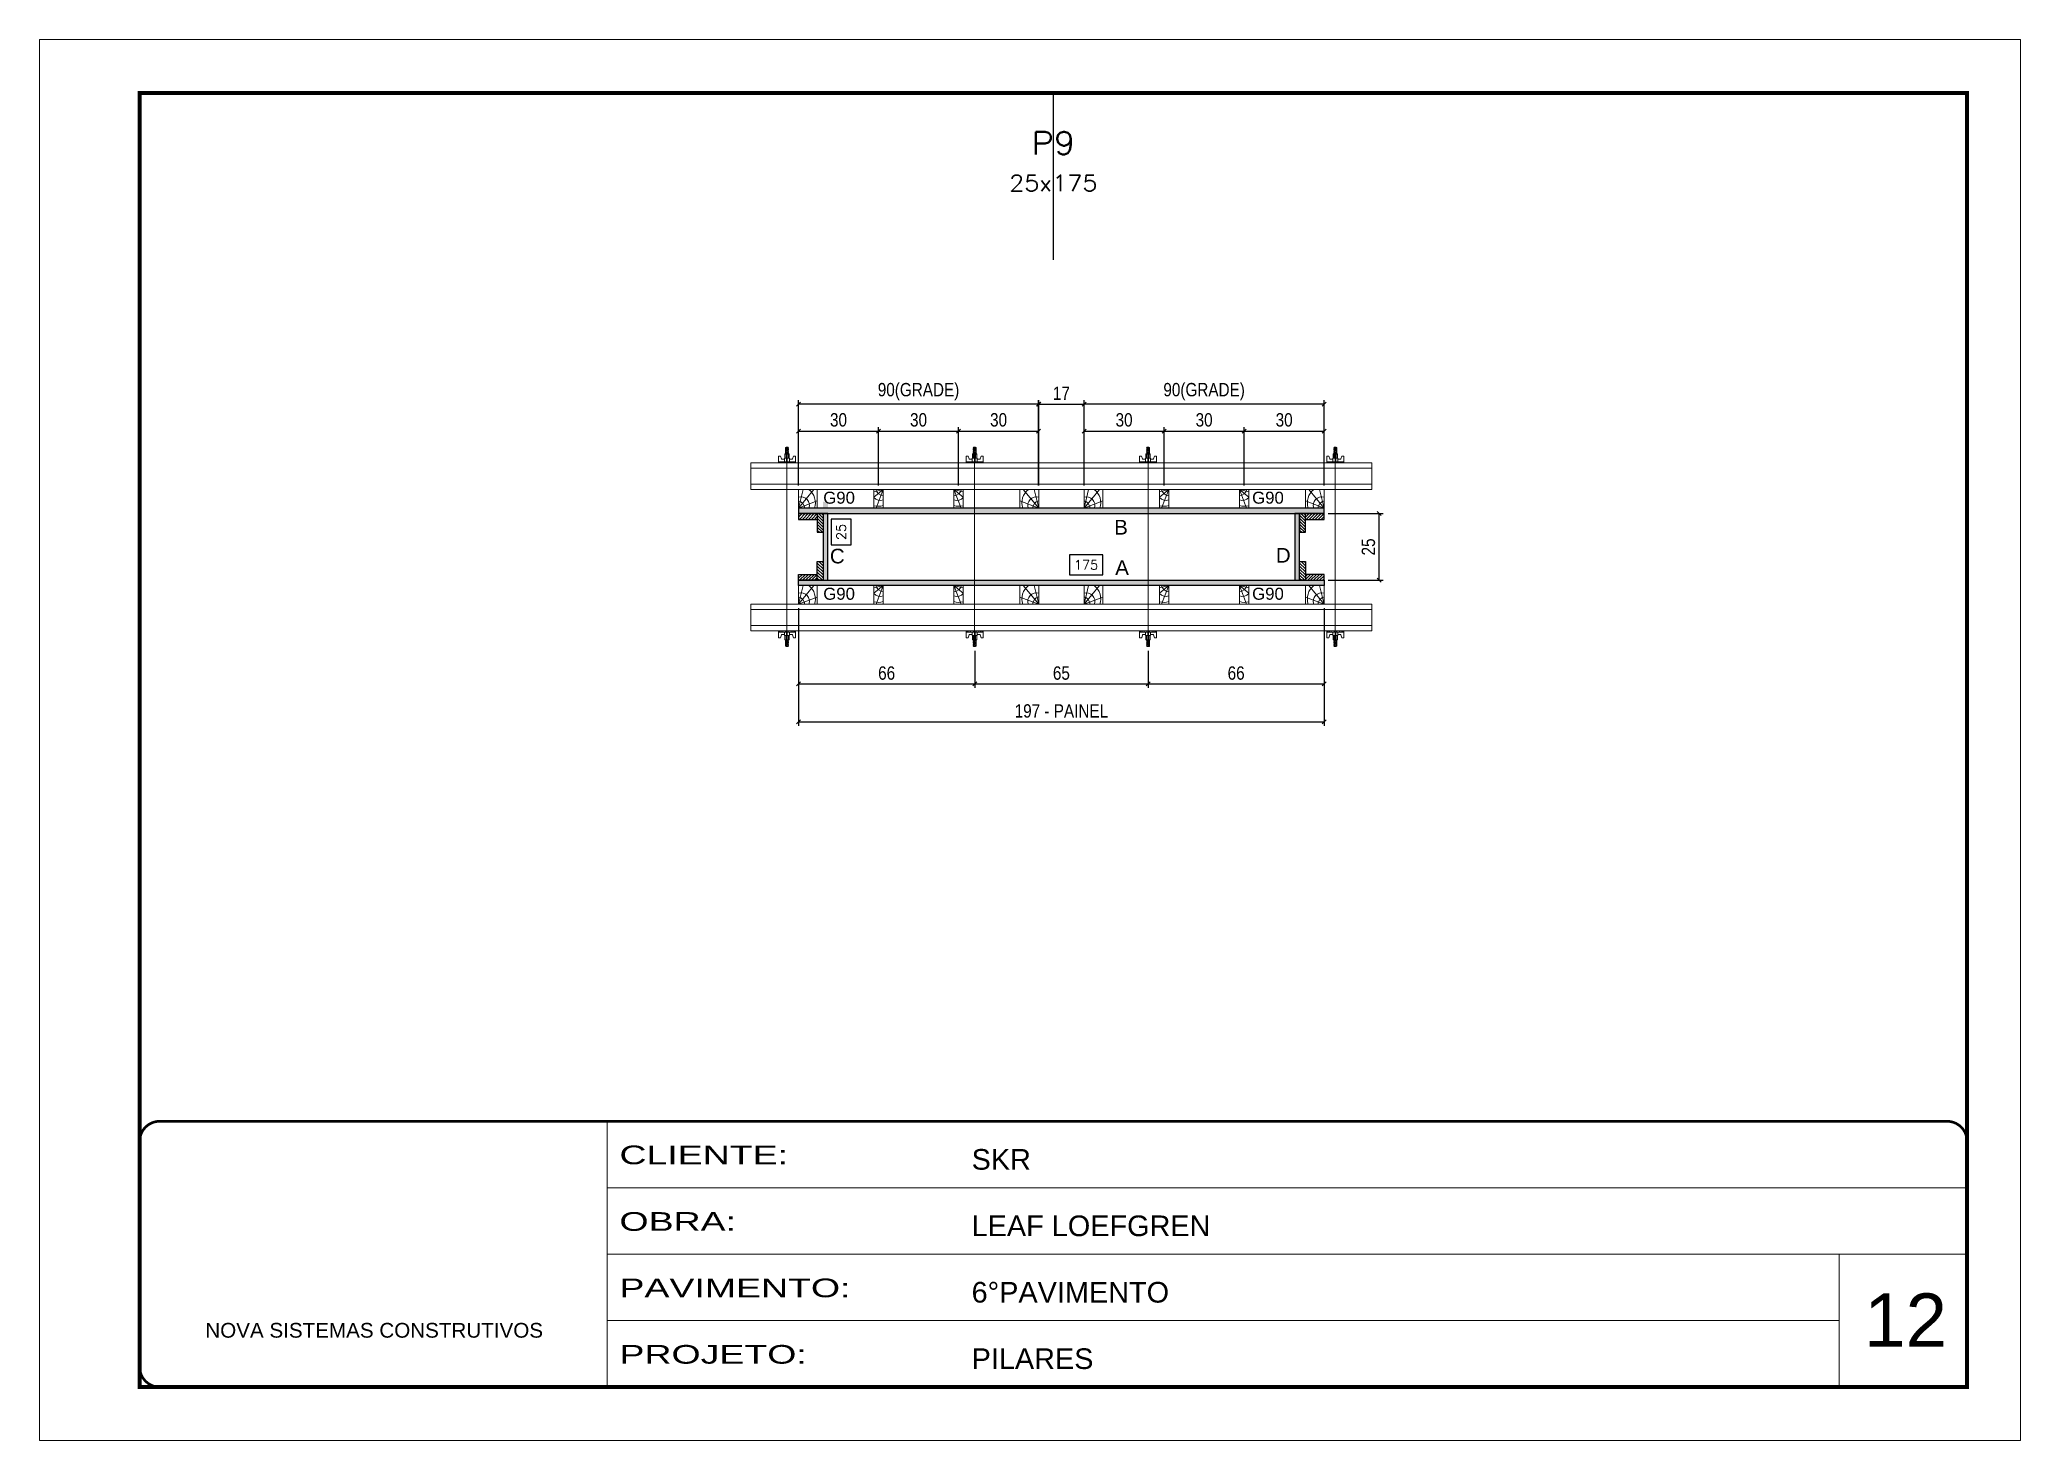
# Model space of a CAD drawing. Extents: x 14400 to 27878, y -21631 to 6985.
# Drawn here: x 19182 to 20667, y 3638 to 4688 of the extents above; entities that cross this region are included whole.
import ezdxf
from ezdxf.enums import TextEntityAlignment as Align

# ---------------------------------------------------------------- set-up
doc = ezdxf.new("R2010")
doc.units = 0
for name, pattern in [('CONTINUO', [0]), ('DASHED', [0.75, 0.5, -0.25]), ('HIDDEN', [0.375, 0.25, -0.125])]:
    doc.linetypes.add(name, pattern=pattern)
for name, color, linetype, lineweight in [('CARIMBO', 255, 'Continuous', 9), ('Folhas', 255, 'Continuous', 9), ('Hachura', 251, 'Continuous', 9), ('Madeira', 126, 'Continuous', 18), ('Perfil Metálico', 224, 'Continuous', 18), ('SARRAFO DE PRESSAO', 251, 'DASHED', 9), ('Texto Seção', 7, 'Continuous', 15)]:
    doc.layers.add(name, color=color, linetype=linetype, lineweight=lineweight)
for name, color, linetype in [('CHAPA', 1, 'Continuous'), ('COTA', 241, 'Continuous'), ('MEIO_PONT', 93, 'Continuous'), ('SARRAFO', 251, 'Continuous'), ('Texto de Titulo', 7, 'Continuous'), ('Texto Qtd Sarr', 242, 'Continuous'), ('TEXTO_GERAL', 7, 'Continuous')]:
    doc.layers.add(name, color=color, linetype=linetype)
doc.styles.add('ARIAL', font='arial.ttf')
doc.styles.add('COTA TECNICA 2X', font='techl___.ttf', dxfattribs={"height": 10})
doc.styles.add('ROMANS', font='romans.shx')
doc.styles.add('SANSSERIF', font='sas_____.pfb')
doc.styles.add('Tecnologia', font='')
doc.styles.get('Tecnologia').set_extended_font_data('Forgotten Futurist')
doc.dimstyles.new('SECAO PILAR', dxfattribs={"dimtxt": 10, "dimasz": 3, "dimexe": 3, "dimexo": 3, "dimgap": 3, "dimtad": 1, "dimdec": 1, "dimlfac": 0.5, "dimzin": 12, "dimdsep": 46, "dimtxsty": 'COTA TECNICA 2X', "dimblk1": 'OBLIQUE', "dimblk2": 'OBLIQUE', "dimsah": 1, "dimcen": 0.9, "dimclrd": 256, "dimclre": 256, "dimclrt": 256, "dimadec": 1, "dimazin": 3, "dimtfac": 1, "dimtdec": 1, "dimtmove": 0, "dimatfit": 3, "dimfxl": 1, "dimtolj": 1, "dimtzin": 12, "dimarcsym": 0})
doc.dimstyles.new('SECÇÃO 2', dxfattribs={"dimtxt": 7, "dimasz": 6, "dimexe": 0.18, "dimexo": 2, "dimgap": -4, "dimtad": 3, "dimdec": 1, "dimlfac": 0.5, "dimzin": 12, "dimdsep": 46, "dimtxsty": 'ROMANS', "dimblk": 'ARCHTICK', "dimcen": 0.09, "dimse1": 1, "dimse2": 1, "dimsd1": 1, "dimsd2": 1, "dimclrd": 180, "dimclre": 5, "dimclrt": 1, "dimadec": 0, "dimazin": 3, "dimtfac": 1, "dimtdec": 1, "dimtofl": 0, "dimtmove": 0, "dimatfit": 3, "dimldrblk": 'ARCHTICK', "dimfxl": 1, "dimtolj": 1, "dimtzin": 0, "dimarcsym": 0})
pattern_1 = [(315, (42660.7754, -5170.635), (1.12253202, 1.12253202), [])]
pattern_2 = [(315, (43022.3754, -5170.635), (1.12253202, 1.12253202), [])]

msp = doc.modelspace()

# ---------------------------------------------------------------- texts
at = {"layer": 'CARIMBO', "style": 'ARIAL'}
msp.add_text('12', height=40, dxfattribs=at).set_placement((20549.83, 3707.72))
at = {"layer": 'TEXTO_GERAL', "color": 0, "linetype": 'Continuous', "style": 'SANSSERIF'}
for p in [(19769.47, 4344.21), (20091, 4344.21), (19769.47, 4272.21), (20091, 4272.21)]:
    msp.add_text('G90', height=9, dxfattribs=at).set_placement(p, align=Align.MIDDLE_LEFT)
at = {"layer": 'TEXTO_GERAL', "style": 'ARIAL'}
for s, p in [('B', (19992.73, 4322.07)), ('D', (20114.33, 4301.04)), ('C', (19779.98, 4300.46)), ('A', (19993.48, 4291.84))]:
    msp.add_text(s, height=11, dxfattribs=at).set_placement(p, align=Align.MIDDLE_CENTER)

# ---------------------------------------------------------------- blocks, each defined once
blk = doc.blocks.new('9999999999')
at = {"color": 30, "linetype": 'CONTINUO'}
for p, q in [((98564.6, 34230.2), (98564.6, 34429.4)), ((98564.6, 34379.6), (99584, 34379.6)), ((98564.6, 34329.8), (99488, 34329.8)), ((99584, 34329.8), (99488, 34329.8)), ((99488, 34329.8), (99488, 34230.2)), ((98564.6, 34280), (99488, 34280))]:
    blk.add_line(p, q, dxfattribs=at)
at = {"color": 30, "linetype": 'CONTINUO', "const_width": 2}
blk.add_lwpolyline([(99584, 34230.2), (99584, 34414.4, 0.414214), (99569, 34429.4), (98229, 34429.4, 0.414214), (98214, 34414.4), (98214, 34245.2, 0.414214), (98229, 34230.2), (99584, 34230.2)], format="xyb", dxfattribs=at)
at = {"layer": 'Folhas'}
blk.add_lwpolyline([(98139, 34190.2), (99624, 34190.2), (99624, 35240.2), (98139, 35240.2)], close=True, dxfattribs=at)
at = {"layer": 'Folhas', "color": 30, "const_width": 3}
blk.add_lwpolyline([(98214, 34230.2), (99584, 34230.2), (99584, 35200.2), (98214, 35200.2)], close=True, dxfattribs=at)
at = {"color": 7, "linetype": 'Continuous', "ltscale": 5, "style": 'ARIAL'}
for s, height, p in [('SKR', 15.48, (98837.7, 34393.1)), ('LEAF LOEFGREN', 15.483, (98837.7, 34343.3)), ('6°PAVIMENTO', 15.483, (98837.7, 34293.5)), ('NOVA SISTEMAS CONSTRUTIVOS', 11.059, (98263.2, 34267.2)), ('PILARES', 15.48, (98837.7, 34243.7))]:
    blk.add_text(s, height=height, dxfattribs=at).set_placement(p)
at = {"layer": 'Folhas', "color": 7, "style": 'Tecnologia', "width": 1.5}
for s, p in [('CLIENTE:', (98573.7, 34397.2)), ('OBRA:', (98573.7, 34347.3)), ('PAVIMENTO:', (98573.7, 34297.5)), ('PROJETO:', (98573.7, 34247.7))]:
    blk.add_text(s, height=14, dxfattribs=at).set_placement(p)
blk = doc.blocks.new('*D2703')
at = {"layer": 'COTA', "color": 180, "lineweight": -2, "transparency": 16777216}
for p, q in [((19790.4, 4328.2), (19775.4, 4328.2)), ((19775.4, 4328.2), (19775.4, 4308.9)), ((19790.4, 4308.9), (19790.4, 4328.2)), ((19775.4, 4308.9), (19790.4, 4308.9))]:
    blk.add_line(p, q, dxfattribs=at)
at = {"layer": 'Defpoints', "color": 0, "transparency": 16777216}
for p in [(19790.3, 4332.3), (19790.3, 4282.3), (19794.4, 4282.3)]:
    blk.add_point(p, dxfattribs=at)
at = {"layer": 'COTA', "color": 1, "transparency": 16777216, "insert": (19782.9, 4318.5), "char_height": 7, "attachment_point": 5, "rotation": 90, "style": 'ROMANS'}
blk.add_mtext('\\A1;25', dxfattribs=at)
blk = doc.blocks.new('_ArchTick')
at = {"color": 0, "linetype": 'ByBlock', "const_width": 0.15}
blk.add_lwpolyline([(-0.5, -0.5), (0.5, 0.5)], dxfattribs=at)
blk = doc.blocks.new('*D2704')
at = {"layer": 'COTA', "color": 180, "lineweight": -2, "transparency": 16777216}
for p, q in [((19979, 4301.3), (19954, 4301.3)), ((19954, 4301.3), (19954, 4286.3)), ((19979, 4286.3), (19979, 4301.3)), ((19954, 4286.3), (19979, 4286.3))]:
    blk.add_line(p, q, dxfattribs=at)
at = {"layer": 'Defpoints', "color": 0, "transparency": 16777216}
for p in [(19773, 4282.3), (20123, 4282.3), (20123, 4282.3)]:
    blk.add_point(p, dxfattribs=at)
at = {"layer": 'COTA', "color": 1, "transparency": 16777216, "insert": (19966.5, 4293.8), "char_height": 7, "attachment_point": 5, "style": 'ROMANS'}
blk.add_mtext('\\A1;175', dxfattribs=at)
blk = doc.blocks.new('_Oblique')
at = {"color": 0, "linetype": 'ByBlock', "lineweight": -2}
blk.add_line((-0.5, -0.5), (0.5, 0.5), dxfattribs=at)
blk = doc.blocks.new('*D2705')
at = {"layer": 'COTA', "lineweight": -2, "transparency": 16777216}
for p, q in [((19751, 4261.3), (19751, 4173.2)), ((20145, 4261.4), (20145, 4173.2)), ((19751, 4176.2), (20145, 4176.2))]:
    blk.add_line(p, q, dxfattribs=at)
at = {"layer": 'Defpoints', "color": 0, "transparency": 16777216}
for p in [(19751, 4264.3), (20145, 4264.4), (20145, 4176.2)]:
    blk.add_point(p, dxfattribs=at)
at = {"layer": 'COTA', "lineweight": -2, "transparency": 16777216, "xscale": 3, "yscale": 3, "zscale": 3, "rotation": 180}
blk.add_blockref('_Oblique', (19751, 4176.2), dxfattribs=at)
at = {"layer": 'COTA', "lineweight": -2, "transparency": 16777216, "xscale": 3, "yscale": 3, "zscale": 3}
blk.add_blockref('_Oblique', (20145, 4176.2), dxfattribs=at)
at = {"layer": 'COTA', "transparency": 16777216, "insert": (19948, 4184.3), "char_height": 10, "attachment_point": 5, "style": 'COTA TECNICA 2X'}
blk.add_mtext('\\A1;197 - PAINEL', dxfattribs=at)
blk = doc.blocks.new('*D2706')
at = {"layer": 'COTA', "lineweight": -2, "transparency": 16777216}
for p, q in [((19751, 4261.3), (19751, 4201.6)), ((19883, 4229.5), (19883, 4201.6)), ((19751, 4204.6), (19883, 4204.6))]:
    blk.add_line(p, q, dxfattribs=at)
at = {"layer": 'Defpoints', "color": 0, "transparency": 16777216}
for p in [(19751, 4264.3), (19883, 4232.5), (19883, 4204.6)]:
    blk.add_point(p, dxfattribs=at)
at = {"layer": 'COTA', "lineweight": -2, "transparency": 16777216, "xscale": 3, "yscale": 3, "zscale": 3, "rotation": 180}
blk.add_blockref('_Oblique', (19751, 4204.6), dxfattribs=at)
at = {"layer": 'COTA', "lineweight": -2, "transparency": 16777216, "xscale": 3, "yscale": 3, "zscale": 3}
blk.add_blockref('_Oblique', (19883, 4204.6), dxfattribs=at)
at = {"layer": 'COTA', "transparency": 16777216, "insert": (19817, 4212.7), "char_height": 10, "attachment_point": 5, "style": 'COTA TECNICA 2X'}
blk.add_mtext('\\A1;66', dxfattribs=at)
blk = doc.blocks.new('*D2707')
at = {"layer": 'COTA', "lineweight": -2, "transparency": 16777216}
for p, q in [((20145, 4261.3), (20145, 4201.6)), ((20013, 4229.5), (20013, 4201.6)), ((20013, 4204.6), (20145, 4204.6))]:
    blk.add_line(p, q, dxfattribs=at)
at = {"layer": 'Defpoints', "color": 0, "transparency": 16777216}
for p in [(20145, 4264.3), (20013, 4232.5), (20145, 4204.6)]:
    blk.add_point(p, dxfattribs=at)
at = {"layer": 'COTA', "lineweight": -2, "transparency": 16777216, "xscale": 3, "yscale": 3, "zscale": 3, "rotation": 180}
blk.add_blockref('_Oblique', (20013, 4204.6), dxfattribs=at)
at = {"layer": 'COTA', "lineweight": -2, "transparency": 16777216, "xscale": 3, "yscale": 3, "zscale": 3}
blk.add_blockref('_Oblique', (20145, 4204.6), dxfattribs=at)
at = {"layer": 'COTA', "transparency": 16777216, "insert": (20079, 4212.7), "char_height": 10, "attachment_point": 5, "style": 'COTA TECNICA 2X'}
blk.add_mtext('\\A1;66', dxfattribs=at)
blk = doc.blocks.new('C')
at = {"layer": 'Hachura', "color": 0}
for p, q in [((0, 3.22), (0, -3.22)), ((0.45, 3.22), (0, 3.22)), ((0.46, 3.16), (0, 3.16)), ((0.46, 3.05), (0, 3.05)), ((0.46, 2.88), (0, 2.88)), ((0, 2.75), (0, -1.16)), ((0.46, 2.65), (0, 2.65)), ((0.46, 2.23), (0, 2.23)), ((0.46, 1.51), (0, 1.51)), ((0.39, 0.49), (0.17, 0.49)), ((0.45, -3.23), (0.45, 3.22)), ((0.45, 3.22), (2.58, 3.22)), ((1.74, 0.97), (0.45, 0.97)), ((1.45, 0.1), (0.45, 0.1)), ((1.35, 1.94), (1.35, 0.96)), ((2.58, 2.39), (1.47, 2.09)), ((1.74, -0.97), (1.74, 0.97)), ((1.74, 0.97), (1.74, 0.84)), ((1.74, 0.97), (1.74, 0.84)), ((1.74, 0.84), (3.35, 0.84)), ((3.35, 0.45), (1.74, 0.45)), ((2.58, 3.22), (2.58, 2.39)), ((3.32, 0.84), (3.32, -0.84)), ((3.35, 0.84), (3.35, -0.84)), ((3.68, 0.45), (3.35, 0.45)), ((3.84, -0.52), (3.35, 0.45)), ((3.35, 0.06), (3.67, -0.57)), ((3.68, 0.45), (4.16, -0.52)), ((3.72, 0.5), (4.25, -0.57)), ((4.37, -0.55), (3.83, 0.53)), ((4.15, 0.45), (3.93, 0.45)), ((4.42, -0.52), (3.93, 0.45)), ((4.15, 0.45), (4.26, 0.45)), ((4.26, 0.45), (4.74, -0.52)), ((4.3, 0.5), (4.83, -0.57)), ((4.95, -0.55), (4.41, 0.53)), ((4.51, 0.45), (4.84, 0.45)), ((5, -0.52), (4.51, 0.45)), ((4.84, 0.45), (5.32, -0.52)), ((4.88, 0.5), (5.41, -0.57)), ((5.53, -0.55), (4.99, 0.53)), ((5.58, -0.52), (5.09, 0.45)), ((5.42, 0.45), (5.09, 0.45)), ((5.58, -0.52), (5.09, 0.45)), ((5.42, 0.45), (5.74, -0.19)), ((5.46, 0.5), (5.74, -0.07)), ((5.74, 0.19), (5.57, 0.53)), ((5.74, 0.32), (5.68, 0.45)), ((5.68, 0.45), (5.74, 0.45)), ((5.74, 0.45), (5.9, 0.29)), ((5.74, 0.45), (5.74, -0.52)), ((5.9, -0.36), (5.9, 0.29)), ((0.45, 0), (0, 0)), ((0.46, -1.52), (0, -1.52)), ((0.46, -2.23), (0, -2.23)), ((0.46, -2.65), (0, -2.65)), ((0.46, -2.88), (0, -2.88)), ((0.46, -3.05), (0, -3.05)), ((0.46, -3.16), (0, -3.16)), ((0, -3.22), (2.57, -3.22)), ((0.08, -0.48), (0.29, -0.48)), ((0.29, -0.48), (0.4, -0.48)), ((0.45, 0), (0.45, -0.97)), ((0.45, -0.16), (1.45, -0.16)), ((0.45, -0.65), (0.45, -0.32)), ((0.45, -3.23), (0.45, -0.65)), ((0.45, -0.97), (1.74, -0.97)), ((1.35, -1.94), (1.35, -0.97)), ((2.58, -2.39), (1.47, -2.1)), ((3.35, -0.32), (1.74, -0.32)), ((3.35, -0.84), (1.74, -0.84)), ((2.58, -3.23), (2.58, -2.39)), ((3.35, -0.07), (3.58, -0.52)), ((3.35, -0.52), (3.58, -0.52)), ((3.84, -0.52), (4.16, -0.52)), ((4.42, -0.52), (4.74, -0.52)), ((4.63, -0.52), (4.74, -0.52)), ((5, -0.52), (5.32, -0.52)), ((5.58, -0.52), (5.74, -0.52)), ((5.74, -0.52), (5.9, -0.36)), ((5.74, -0.52), (5.74, -0.52))]:
    blk.add_line(p, q, dxfattribs=at)
for centre, radius, start, end in [((1.52, 1.94), 0.161, 104.74356, 180), ((1.44, -0.03), 0.129, 272.69497, 87.30503), ((3.81, 0.39), 0.143, 25.56881, 154.43119), ((4.39, 0.39), 0.143, 25.56881, 154.43119), ((4.97, 0.39), 0.143, 25.56881, 154.43119), ((5.55, 0.39), 0.143, 25.56881, 154.43119), ((0.17, -0.37), 0.174, 221.74404, 317.85924), ((1.52, -1.94), 0.161, 180, 255.25644), ((3.71, -0.4), 0.174, 222.14076, 318.25596), ((4.29, -0.4), 0.174, 222.14076, 318.25596), ((4.87, -0.4), 0.174, 222.14076, 318.25596), ((5.45, -0.4), 0.174, 222.14076, 318.25596), ((5.61, -0.4), 0.174, 317.85924, 318.25596)]:
    blk.add_arc(centre, radius, start, end, dxfattribs=at)
blk = doc.blocks.new('*D2708')
at = {"layer": 'COTA', "lineweight": -2, "transparency": 16777216}
for p, q in [((19883, 4229.5), (19883, 4201.6)), ((20013, 4229.5), (20013, 4201.6)), ((19883, 4204.6), (20013, 4204.6))]:
    blk.add_line(p, q, dxfattribs=at)
at = {"layer": 'Defpoints', "color": 0, "transparency": 16777216}
for p in [(19883, 4232.5), (20013, 4232.5), (20013, 4204.6)]:
    blk.add_point(p, dxfattribs=at)
at = {"layer": 'COTA', "lineweight": -2, "transparency": 16777216, "xscale": 3, "yscale": 3, "zscale": 3, "rotation": 180}
blk.add_blockref('_Oblique', (19883, 4204.6), dxfattribs=at)
at = {"layer": 'COTA', "lineweight": -2, "transparency": 16777216, "xscale": 3, "yscale": 3, "zscale": 3}
blk.add_blockref('_Oblique', (20013, 4204.6), dxfattribs=at)
at = {"layer": 'COTA', "transparency": 16777216, "insert": (19948, 4212.7), "char_height": 10, "attachment_point": 5, "style": 'COTA TECNICA 2X'}
blk.add_mtext('\\A1;65', dxfattribs=at)
blk = doc.blocks.new('*D2709')
at = {"layer": 'COTA', "lineweight": -2, "transparency": 16777216}
for p, q in [((19965, 4353.3), (19965, 4397.2)), ((20025, 4353.3), (20025, 4397.2)), ((19965, 4394.2), (20025, 4394.2))]:
    blk.add_line(p, q, dxfattribs=at)
at = {"layer": 'Defpoints', "color": 0, "transparency": 16777216}
for p in [(20025, 4394.2), (19965, 4350.3), (20025, 4350.3)]:
    blk.add_point(p, dxfattribs=at)
at = {"layer": 'COTA', "lineweight": -2, "transparency": 16777216, "xscale": 3, "yscale": 3, "zscale": 3, "rotation": 180}
blk.add_blockref('_Oblique', (19965, 4394.2), dxfattribs=at)
at = {"layer": 'COTA', "lineweight": -2, "transparency": 16777216, "xscale": 3, "yscale": 3, "zscale": 3}
blk.add_blockref('_Oblique', (20025, 4394.2), dxfattribs=at)
at = {"layer": 'COTA', "transparency": 16777216, "insert": (19995, 4402.5), "char_height": 10, "attachment_point": 5, "style": 'COTA TECNICA 2X'}
blk.add_mtext('\\A1;30', dxfattribs=at)
blk = doc.blocks.new('*D2710')
at = {"layer": 'COTA', "lineweight": -2, "transparency": 16777216}
for p, q in [((20025, 4353.3), (20025, 4397.2)), ((20085, 4353.3), (20085, 4397.2)), ((20025, 4394.2), (20085, 4394.2))]:
    blk.add_line(p, q, dxfattribs=at)
at = {"layer": 'Defpoints', "color": 0, "transparency": 16777216}
for p in [(20085, 4394.2), (20025, 4350.3), (20085, 4350.3)]:
    blk.add_point(p, dxfattribs=at)
at = {"layer": 'COTA', "lineweight": -2, "transparency": 16777216, "xscale": 3, "yscale": 3, "zscale": 3, "rotation": 180}
blk.add_blockref('_Oblique', (20025, 4394.2), dxfattribs=at)
at = {"layer": 'COTA', "lineweight": -2, "transparency": 16777216, "xscale": 3, "yscale": 3, "zscale": 3}
blk.add_blockref('_Oblique', (20085, 4394.2), dxfattribs=at)
at = {"layer": 'COTA', "transparency": 16777216, "insert": (20055, 4402.5), "char_height": 10, "attachment_point": 5, "style": 'COTA TECNICA 2X'}
blk.add_mtext('\\A1;30', dxfattribs=at)
blk = doc.blocks.new('*D2711')
at = {"layer": 'COTA', "lineweight": -2, "transparency": 16777216}
for p, q in [((20085, 4353.3), (20085, 4397.2)), ((20145, 4353.3), (20145, 4397.2)), ((20085, 4394.2), (20145, 4394.2))]:
    blk.add_line(p, q, dxfattribs=at)
at = {"layer": 'Defpoints', "color": 0, "transparency": 16777216}
for p in [(20145, 4394.2), (20085, 4350.3), (20145, 4350.3)]:
    blk.add_point(p, dxfattribs=at)
at = {"layer": 'COTA', "lineweight": -2, "transparency": 16777216, "xscale": 3, "yscale": 3, "zscale": 3, "rotation": 180}
blk.add_blockref('_Oblique', (20085, 4394.2), dxfattribs=at)
at = {"layer": 'COTA', "lineweight": -2, "transparency": 16777216, "xscale": 3, "yscale": 3, "zscale": 3}
blk.add_blockref('_Oblique', (20145, 4394.2), dxfattribs=at)
at = {"layer": 'COTA', "transparency": 16777216, "insert": (20115, 4402.5), "char_height": 10, "attachment_point": 5, "style": 'COTA TECNICA 2X'}
blk.add_mtext('\\A1;30', dxfattribs=at)
blk = doc.blocks.new('*D2712')
at = {"layer": 'COTA', "lineweight": -2, "transparency": 16777216}
for p, q in [((19965, 4353.3), (19965, 4417.4)), ((20145, 4414.4), (19965, 4414.4)), ((20145, 4353.3), (20145, 4417.4))]:
    blk.add_line(p, q, dxfattribs=at)
at = {"layer": 'Defpoints', "color": 0, "transparency": 16777216}
for p in [(19965, 4414.4), (19965, 4350.3), (20145, 4350.3)]:
    blk.add_point(p, dxfattribs=at)
at = {"layer": 'COTA', "lineweight": -2, "transparency": 16777216, "xscale": 3, "yscale": 3, "zscale": 3, "rotation": 180}
blk.add_blockref('_Oblique', (19965, 4414.4), dxfattribs=at)
at = {"layer": 'COTA', "lineweight": -2, "transparency": 16777216, "xscale": 3, "yscale": 3, "zscale": 3}
blk.add_blockref('_Oblique', (20145, 4414.4), dxfattribs=at)
at = {"layer": 'COTA', "transparency": 16777216, "insert": (20055, 4423.7), "char_height": 10, "attachment_point": 5, "style": 'COTA TECNICA 2X'}
blk.add_mtext('\\A1;90(GRADE)', dxfattribs=at)
blk = doc.blocks.new('*D2713')
at = {"layer": 'COTA', "lineweight": -2, "transparency": 16777216}
for p, q in [((20148, 4332.3), (20189.3, 4332.3)), ((20186.3, 4282.3), (20186.3, 4332.3)), ((20148, 4282.3), (20189.3, 4282.3))]:
    blk.add_line(p, q, dxfattribs=at)
at = {"layer": 'Defpoints', "color": 0, "transparency": 16777216}
for p in [(20145, 4332.3), (20186.3, 4332.3), (20145, 4282.3)]:
    blk.add_point(p, dxfattribs=at)
at = {"layer": 'COTA', "lineweight": -2, "transparency": 16777216, "xscale": 3, "yscale": 3, "zscale": 3}
for p, rotation in [((20186.3, 4332.3), 90), ((20186.3, 4282.3), 270)]:
    blk.add_blockref('_Oblique', p, dxfattribs=dict(at, rotation=rotation))
at = {"layer": 'COTA', "transparency": 16777216, "insert": (20178.2, 4307.3), "char_height": 10, "attachment_point": 5, "rotation": 90, "style": 'COTA TECNICA 2X'}
blk.add_mtext('\\A1;25', dxfattribs=at)
blk = doc.blocks.new('PONTALETE')
at = {"layer": 'Madeira'}
for q in [(2.71, 7), (7, 5.76), (7, 1.74)]:
    blk.add_line((0, 0), q, dxfattribs=at)
blk.add_lwpolyline([(0, 0), (7, 0), (7, 7), (0, 7)], close=True, dxfattribs=at)
for centre, radius, start, end in [((2.04, 0.06), 6.23, 37.28179, 109.09128), ((1.09, 0.9), 3.19, 343.60304, 109.98471), ((-0.21, -0.78), 3.09, 14.63219, 86.0383)]:
    blk.add_arc(centre, radius, start, end, dxfattribs=at)
blk = doc.blocks.new('MEIO PONTALETE')
at = {"layer": 'Madeira'}
for q in [(2.71, 7), (3.5, 2.88), (3.5, 0.87)]:
    blk.add_line((0, 0), q, dxfattribs=at)
blk.add_lwpolyline([(0, 0), (3.5, 0), (3.5, 7), (0, 7)], close=True, dxfattribs=at)
for centre, radius, start, end in [((2.04, 0.06), 6.23, 76.44987, 109.09128), ((1.09, 0.9), 3.19, 40.90626, 109.98471), ((-0.21, -0.78), 3.09, 14.63219, 86.0383)]:
    blk.add_arc(centre, radius, start, end, dxfattribs=at)
blk = doc.blocks.new('*D2714')
at = {"layer": 'COTA', "lineweight": -2, "transparency": 16777216}
for p, q in [((19750.9, 4353.3), (19750.9, 4397.2)), ((19810.9, 4353.3), (19810.9, 4397.2)), ((19750.9, 4394.2), (19810.9, 4394.2))]:
    blk.add_line(p, q, dxfattribs=at)
at = {"layer": 'Defpoints', "color": 0, "transparency": 16777216}
for p in [(19810.9, 4394.2), (19750.9, 4350.3), (19810.9, 4350.3)]:
    blk.add_point(p, dxfattribs=at)
at = {"layer": 'COTA', "lineweight": -2, "transparency": 16777216, "xscale": 3, "yscale": 3, "zscale": 3, "rotation": 180}
blk.add_blockref('_Oblique', (19750.9, 4394.2), dxfattribs=at)
at = {"layer": 'COTA', "lineweight": -2, "transparency": 16777216, "xscale": 3, "yscale": 3, "zscale": 3}
blk.add_blockref('_Oblique', (19810.9, 4394.2), dxfattribs=at)
at = {"layer": 'COTA', "transparency": 16777216, "insert": (19780.9, 4402.5), "char_height": 10, "attachment_point": 5, "style": 'COTA TECNICA 2X'}
blk.add_mtext('\\A1;30', dxfattribs=at)
blk = doc.blocks.new('*D2715')
at = {"layer": 'COTA', "lineweight": -2, "transparency": 16777216}
for p, q in [((19810.9, 4353.3), (19810.9, 4397.2)), ((19870.9, 4353.3), (19870.9, 4397.2)), ((19810.9, 4394.2), (19870.9, 4394.2))]:
    blk.add_line(p, q, dxfattribs=at)
at = {"layer": 'Defpoints', "color": 0, "transparency": 16777216}
for p in [(19870.9, 4394.2), (19810.9, 4350.3), (19870.9, 4350.3)]:
    blk.add_point(p, dxfattribs=at)
at = {"layer": 'COTA', "lineweight": -2, "transparency": 16777216, "xscale": 3, "yscale": 3, "zscale": 3, "rotation": 180}
blk.add_blockref('_Oblique', (19810.9, 4394.2), dxfattribs=at)
at = {"layer": 'COTA', "lineweight": -2, "transparency": 16777216, "xscale": 3, "yscale": 3, "zscale": 3}
blk.add_blockref('_Oblique', (19870.9, 4394.2), dxfattribs=at)
at = {"layer": 'COTA', "transparency": 16777216, "insert": (19840.9, 4402.5), "char_height": 10, "attachment_point": 5, "style": 'COTA TECNICA 2X'}
blk.add_mtext('\\A1;30', dxfattribs=at)
blk = doc.blocks.new('*D2716')
at = {"layer": 'COTA', "lineweight": -2, "transparency": 16777216}
for p, q in [((19870.9, 4353.3), (19870.9, 4397.2)), ((19930.9, 4353.3), (19930.9, 4397.2)), ((19870.9, 4394.2), (19930.9, 4394.2))]:
    blk.add_line(p, q, dxfattribs=at)
at = {"layer": 'Defpoints', "color": 0, "transparency": 16777216}
for p in [(19930.9, 4394.2), (19870.9, 4350.3), (19930.9, 4350.3)]:
    blk.add_point(p, dxfattribs=at)
at = {"layer": 'COTA', "lineweight": -2, "transparency": 16777216, "xscale": 3, "yscale": 3, "zscale": 3, "rotation": 180}
blk.add_blockref('_Oblique', (19870.9, 4394.2), dxfattribs=at)
at = {"layer": 'COTA', "lineweight": -2, "transparency": 16777216, "xscale": 3, "yscale": 3, "zscale": 3}
blk.add_blockref('_Oblique', (19930.9, 4394.2), dxfattribs=at)
at = {"layer": 'COTA', "transparency": 16777216, "insert": (19900.9, 4402.5), "char_height": 10, "attachment_point": 5, "style": 'COTA TECNICA 2X'}
blk.add_mtext('\\A1;30', dxfattribs=at)
blk = doc.blocks.new('*D2717')
at = {"layer": 'COTA', "lineweight": -2, "transparency": 16777216}
for p, q in [((19750.9, 4353.3), (19750.9, 4417.4)), ((19930.9, 4414.4), (19750.9, 4414.4)), ((19930.9, 4353.3), (19930.9, 4417.4))]:
    blk.add_line(p, q, dxfattribs=at)
at = {"layer": 'Defpoints', "color": 0, "transparency": 16777216}
for p in [(19750.9, 4414.4), (19750.9, 4350.3), (19930.9, 4350.3)]:
    blk.add_point(p, dxfattribs=at)
at = {"layer": 'COTA', "lineweight": -2, "transparency": 16777216, "xscale": 3, "yscale": 3, "zscale": 3, "rotation": 180}
blk.add_blockref('_Oblique', (19750.9, 4414.4), dxfattribs=at)
at = {"layer": 'COTA', "lineweight": -2, "transparency": 16777216, "xscale": 3, "yscale": 3, "zscale": 3}
blk.add_blockref('_Oblique', (19930.9, 4414.4), dxfattribs=at)
at = {"layer": 'COTA', "transparency": 16777216, "insert": (19840.9, 4423.7), "char_height": 10, "attachment_point": 5, "style": 'COTA TECNICA 2X'}
blk.add_mtext('\\A1;90(GRADE)', dxfattribs=at)
blk = doc.blocks.new('*D2718')
at = {"layer": 'COTA', "lineweight": -2, "transparency": 16777216}
for p, q in [((19931, 4353.3), (19931, 4417.4)), ((19931, 4414.4), (19965, 4414.4)), ((19965, 4353.3), (19965, 4417.4))]:
    blk.add_line(p, q, dxfattribs=at)
at = {"layer": 'Defpoints', "color": 0, "transparency": 16777216}
for p in [(19965, 4414.4), (19931, 4350.3), (19965, 4350.3)]:
    blk.add_point(p, dxfattribs=at)
at = {"layer": 'COTA', "lineweight": -2, "transparency": 16777216, "xscale": 3, "yscale": 3, "zscale": 3, "rotation": 180}
blk.add_blockref('_Oblique', (19931, 4414.4), dxfattribs=at)
at = {"layer": 'COTA', "lineweight": -2, "transparency": 16777216, "xscale": 3, "yscale": 3, "zscale": 3}
blk.add_blockref('_Oblique', (19965, 4414.4), dxfattribs=at)
at = {"layer": 'COTA', "transparency": 16777216, "insert": (19948, 4422.5), "char_height": 10, "attachment_point": 5, "style": 'COTA TECNICA 2X'}
blk.add_mtext('\\A1;17', dxfattribs=at)
blk = doc.blocks.new('titulo1')
at = {"layer": 'Defpoints', "color": 252, "linetype": 'HIDDEN', "ltscale": 2}
blk.add_line((0, 0), (0, 125), dxfattribs=at)
at = {"layer": 'Defpoints', "style": 'ROMANS', "oblique": 15}
blk.add_attdef('FOLHA', text='', height=10, dxfattribs=at).set_placement((0, 15.6), align=Align.MIDDLE_CENTER)
at = {"layer": 'Texto Qtd Sarr', "color": 3, "style": 'ROMANS', "oblique": 15}
for tag, height, p in [('TITULO', 17, (0, 71.4)), ('SEÇÃO', 12, (0, 41.5))]:
    blk.add_attdef(tag, text='', height=height, dxfattribs=at).set_placement(p, align=Align.MIDDLE_CENTER)

# ---------------------------------------------------------------- dimensions: what is measured, and where the dimension line sits
at = {"layer": 'COTA'}
for base, p1, p2, text, picture, middle in [((19750.95, 4414.44), (19930.94, 4350.31), (19750.95, 4350.32), '<>(GRADE)', '*D2717', (19840.94, 4423.66)), ((19964.97, 4414.44), (20144.96, 4350.31), (19964.97, 4350.32), '<>(GRADE)', '*D2712', (20054.97, 4423.66)), ((20144.97, 4176.16), (19750.97, 4264.33), (20144.97, 4264.37), '<> - PAINEL', '*D2705', (19947.97, 4184.26))]:
    dim = msp.add_linear_dim(base=base, p1=p1, p2=p2, text=text, dimstyle='SECAO PILAR', dxfattribs=at)
    dim.commit()
    dim.dimension.update_dxf_attribs({"geometry": picture, "text_midpoint": middle})
for base, p1, p2, picture, middle in [((19964.97, 4414.44), (19930.97, 4350.29), (19964.97, 4350.29), '*D2718', (19947.97, 4422.51)), ((19810.95, 4394.24), (19750.95, 4350.32), (19810.95, 4350.32), '*D2714', (19780.95, 4402.46)), ((19870.95, 4394.24), (19810.95, 4350.32), (19870.95, 4350.32), '*D2715', (19840.95, 4402.46)), ((19930.95, 4394.24), (19870.95, 4350.32), (19930.95, 4350.31), '*D2716', (19900.95, 4402.46)), ((20024.97, 4394.24), (19964.97, 4350.32), (20024.97, 4350.32), '*D2709', (19994.97, 4402.46)), ((20084.97, 4394.24), (20024.97, 4350.32), (20084.97, 4350.32), '*D2710', (20054.97, 4402.46)), ((20144.97, 4394.24), (20084.97, 4350.32), (20144.97, 4350.31), '*D2711', (20114.97, 4402.46)), ((19883.04, 4204.58), (19750.97, 4264.32), (19883.04, 4232.55), '*D2706', (19817, 4212.68)), ((20144.97, 4204.58), (20013.04, 4232.55), (20144.97, 4264.32), '*D2707', (20079, 4212.68)), ((20013.04, 4204.58), (19883.04, 4232.55), (20013.04, 4232.55), '*D2708', (19948.04, 4212.69))]:
    dim = msp.add_linear_dim(base=base, p1=p1, p2=p2, dimstyle='SECAO PILAR', dxfattribs=at)
    dim.commit()
    dim.dimension.update_dxf_attribs({"geometry": picture, "text_midpoint": middle})
dim = msp.add_linear_dim(base=(19794.38, 4282.32), p1=(19790.29, 4332.32), p2=(19790.29, 4282.32), angle=270, dimstyle='SECÇÃO 2', dxfattribs=at)
dim.commit()
dim.dimension.update_dxf_attribs({"geometry": '*D2703', "text_midpoint": (19794.38, 4318.52), "dimtype": 160})
dim = msp.add_linear_dim(base=(20186.27, 4332.32), p1=(20144.97, 4282.32), p2=(20144.97, 4332.32), angle=90, dimstyle='SECAO PILAR', dxfattribs=at)
dim.commit()
dim.dimension.update_dxf_attribs({"geometry": '*D2713', "text_midpoint": (20178.16, 4307.32)})
dim = msp.add_linear_dim(base=(20122.97, 4282.32), p1=(19772.97, 4282.32), p2=(20122.97, 4282.32), dimstyle='SECÇÃO 2', dxfattribs=at)
dim.commit()
dim.dimension.update_dxf_attribs({"geometry": '*D2704', "text_midpoint": (19966.52, 4282.32), "dimtype": 160})

# ---------------------------------------------------------------- hatches: boundary and pattern name
at = {"layer": 'Hachura'}
h = msp.add_hatch(color=256, dxfattribs=at)
h.dxf.hatch_style = 1
h.paths.add_polyline_path([(20144.97, 4332.32), (20144.97, 4336.32), (19750.97, 4336.32), (19750.97, 4332.32)])
h = msp.add_hatch(color=256, dxfattribs=at)
h.dxf.hatch_style = 1
h.paths.add_polyline_path([(19769.37, 4282.32), (19772.97, 4282.32), (19772.97, 4341.32), (19769.37, 4341.32)])
h = msp.add_hatch(dxfattribs=at)
h.set_pattern_fill('ANSI31', color=256, scale=0.5, angle=180, style=0)
h.set_pattern_definition([(225, (10627.0154, -18597.0914), (1.12253202, -1.12253202), [])])
h.paths.add_polyline_path([(19764.97, 4332.32), (19764.97, 4327.92), (19750.97, 4327.92), (19750.97, 4332.32)])
h = msp.add_hatch(dxfattribs=at)
h.set_pattern_fill('ANSI31', color=256, scale=0.5, angle=270, style=0)
h.set_pattern_definition(pattern_1)
h.paths.add_polyline_path([(19769.37, 4318.32), (19764.97, 4318.32), (19764.97, 4332.32), (19769.37, 4332.32)])
h = msp.add_hatch(color=256, dxfattribs=at)
h.dxf.hatch_style = 1
h.paths.add_polyline_path([(20122.97, 4282.32), (20126.57, 4282.32), (20126.57, 4332.32), (20122.97, 4332.32)])
h = msp.add_hatch(dxfattribs=at)
h.set_pattern_fill('ANSI31', color=256, scale=0.5, angle=270, style=0)
h.set_pattern_definition(pattern_2)
h.paths.add_polyline_path([(20130.97, 4318.32), (20126.57, 4318.32), (20126.57, 4332.32), (20130.97, 4332.32)])
h = msp.add_hatch(dxfattribs=at)
h.set_pattern_fill('ANSI31', color=256, scale=0.5, angle=180, style=0)
h.set_pattern_definition([(225, (11007.0154, -18597.0914), (1.12253202, -1.12253202), [])])
h.paths.add_polyline_path([(20144.97, 4332.32), (20144.97, 4327.92), (20130.97, 4327.92), (20130.97, 4332.32)])
h = msp.add_hatch(dxfattribs=at)
h.set_pattern_fill('ANSI31', color=256, scale=0.5, angle=270, style=0)
h.set_pattern_definition(pattern_1)
h.paths.add_polyline_path([(19769.37, 4296.32), (19764.97, 4296.32), (19764.97, 4282.32), (19769.37, 4282.32)])
h = msp.add_hatch(dxfattribs=at)
h.set_pattern_fill('ANSI31', color=256, scale=0.5, angle=270, style=0)
h.set_pattern_definition(pattern_2)
h.paths.add_polyline_path([(20130.97, 4296.32), (20126.57, 4296.32), (20126.57, 4282.32), (20130.97, 4282.32)])
h = msp.add_hatch(dxfattribs=at)
h.set_pattern_fill('ANSI31', color=256, scale=0.5, angle=180, style=0)
h.set_pattern_definition([(225, (10627.0154, -18609.0914), (1.12253202, -1.12253202), [])])
h.paths.add_polyline_path([(19764.97, 4282.32), (19764.97, 4286.72), (19750.97, 4286.72), (19750.97, 4282.32)])
h = msp.add_hatch(color=256, dxfattribs=at)
h.dxf.hatch_style = 1
h.paths.add_polyline_path([(20144.97, 4282.32), (20144.97, 4278.32), (19750.97, 4278.32), (19750.97, 4282.32)])
h = msp.add_hatch(dxfattribs=at)
h.set_pattern_fill('ANSI31', color=256, scale=0.5, angle=180, style=0)
h.set_pattern_definition([(225, (10642.0154, -18609.0914), (1.12253202, -1.12253202), [])])
h.paths.add_polyline_path([(20130.97, 4282.32), (20130.97, 4286.72), (20144.97, 4286.72), (20144.97, 4282.32)])

# ---------------------------------------------------------------- linework, layer by layer
at = {"layer": 'CHAPA'}
for points in [[(20144.97, 4332.32), (20144.97, 4336.32), (19750.97, 4336.32), (19750.97, 4332.32)], [(20122.97, 4282.32), (20126.57, 4282.32), (20126.57, 4332.32), (20122.97, 4332.32)], [(20144.97, 4282.32), (20144.97, 4278.32), (19750.97, 4278.32), (19750.97, 4282.32)]]:
    msp.add_lwpolyline(points, close=True, dxfattribs=at)
msp.add_lwpolyline([(19769.37, 4282.32), (19772.97, 4282.32), (19772.97, 4332.32), (19769.37, 4332.32), (19769.37, 4282.32)], dxfattribs=at)
at = {"layer": 'Hachura'}
for p, q in [((19742.28, 4233.55), (19742.28, 4377.29)), ((19882.97, 4233.55), (19882.97, 4377.29)), ((20012.97, 4233.55), (20012.97, 4377.29)), ((20153.36, 4233.55), (20153.36, 4377.29))]:
    msp.add_line(p, q, dxfattribs=at)
at = {"layer": 'Madeira'}
for points in [[(19750.97, 4336.32), (19750.97, 4350.32), (19930.97, 4350.32), (19930.97, 4336.32)], [(19964.97, 4336.32), (19964.97, 4350.32), (20144.97, 4350.32), (20144.97, 4336.32)], [(19750.97, 4264.32), (19750.97, 4278.32), (19930.97, 4278.32), (19930.97, 4264.32)], [(19964.97, 4264.32), (19964.97, 4278.32), (20144.97, 4278.32), (20144.97, 4264.32)]]:
    msp.add_lwpolyline(points, close=True, dxfattribs=at)
at = {"layer": 'Perfil Metálico'}
for p, q in [((20180.69, 4366.26), (19715.25, 4366.26)), ((20180.69, 4354.26), (19715.25, 4354.26)), ((20180.69, 4260.32), (19715.25, 4260.32)), ((20180.69, 4248.32), (19715.25, 4248.32))]:
    msp.add_line(p, q, dxfattribs=at)
for points in [[(20180.69, 4350.32), (20180.69, 4370.32), (19715.25, 4370.26), (19715.25, 4350.26)], [(19715.25, 4264.32), (19715.25, 4244.32), (20180.69, 4244.38), (20180.69, 4264.38)]]:
    msp.add_lwpolyline(points, close=True, dxfattribs=at)
at = {"layer": 'SARRAFO'}
for points in [[(19764.97, 4332.32), (19750.97, 4332.32), (19750.97, 4327.92), (19764.97, 4327.92)], [(19769.37, 4332.32), (19764.97, 4332.32), (19764.97, 4318.32), (19769.37, 4318.32)], [(20130.97, 4327.92), (20144.97, 4327.92), (20144.97, 4332.32), (20130.97, 4332.32)], [(19769.37, 4282.32), (19764.97, 4282.32), (19764.97, 4296.32), (19769.37, 4296.32)], [(19764.97, 4282.32), (19750.97, 4282.32), (19750.97, 4286.72), (19764.97, 4286.72)], [(20130.97, 4282.32), (20144.97, 4282.32), (20144.97, 4286.72), (20130.97, 4286.72)]]:
    msp.add_lwpolyline(points, dxfattribs=at)
for points in [[(20126.57, 4332.32), (20126.57, 4318.32), (20130.97, 4318.32), (20130.97, 4332.32)], [(20126.57, 4282.32), (20126.57, 4296.32), (20130.97, 4296.32), (20130.97, 4282.32)]]:
    msp.add_lwpolyline(points, close=True, dxfattribs=at)

# ---------------------------------------------------------------- block references
at = {"layer": 'Hachura', "linetype": 'Continuous', "yscale": 2, "zscale": 2}
for p, xscale, rotation in [((19742.29, 4370.29), -2, 270), ((19882.96, 4370.29), 2, 90.00000000000001), ((20012.96, 4370.29), 2, 90.00000000000001), ((20153.35, 4370.29), 2, 90.00000000000001), ((19742.28, 4244.35), 2, 270), ((19882.97, 4244.35), -2, 90), ((20012.97, 4244.35), -2, 90), ((20153.36, 4244.35), -2, 90)]:
    msp.add_blockref('C', p, dxfattribs=dict(at, xscale=xscale, rotation=rotation))
at = {"layer": 'MEIO_PONT'}
for name, p, xscale, yscale, zscale, rotation in [('PONTALETE', (19750.97, 4336.32), -2, 2, 2, 270), ('MEIO PONTALETE', (19814.47, 4350.32), 1.999999997962732, 1.999999997962732, 1.999999997962732, 180), ('MEIO PONTALETE', (19867.47, 4350.32), -1.999999997962732, 1.999999997962732, 1.999999997962732, 180), ('PONTALETE', (19930.97, 4336.32), 2, 2, 2, 89.99999999999997), ('PONTALETE', (19964.97, 4336.32), -2, 2, 2, 270), ('MEIO PONTALETE', (20028.47, 4350.32), 1.999999997962732, 1.999999997962732, 1.999999997962732, 180), ('MEIO PONTALETE', (20081.47, 4350.32), -1.999999997962732, 1.999999997962732, 1.999999997962732, 180), ('PONTALETE', (20144.97, 4336.32), 2, 2, 2, 89.99999999999997), ('PONTALETE', (19750.97, 4264.32), -2, 2, 2, 270), ('MEIO PONTALETE', (19814.47, 4278.32), 1.999999997962732, 1.999999997962732, 1.999999997962732, 180), ('MEIO PONTALETE', (19867.47, 4278.32), -1.999999997962732, 1.999999997962732, 1.999999997962732, 180), ('PONTALETE', (19930.97, 4264.32), 2, 2, 2, 89.99999999999997), ('PONTALETE', (19964.97, 4264.32), -2, 2, 2, 270), ('MEIO PONTALETE', (20028.47, 4278.32), 1.999999997962732, 1.999999997962732, 1.999999997962732, 180), ('MEIO PONTALETE', (20081.47, 4278.32), -1.999999997962732, 1.999999997962732, 1.999999997962732, 180), ('PONTALETE', (20144.97, 4264.32), 2, 2, 2, 89.99999999999997)]:
    msp.add_blockref(name, p, dxfattribs=dict(at, xscale=xscale, yscale=yscale, zscale=zscale, rotation=rotation))
at = {"layer": 'SARRAFO DE PRESSAO', "color": 6, "linetype": 'ByBlock'}
msp.add_blockref('9999999999', (-78957.01, -30552.63), dxfattribs=at)
at = {"layer": 'Texto Seção'}
ref = msp.add_blockref('titulo1', (19941.97, 4522.58), dxfattribs=at)
ref.add_attrib('TITULO', 'P9', dxfattribs={"layer": 'Texto de Titulo', "color": 7, "height": 17, "style": 'ROMANS', "width": 1.1}).set_placement((19941.97, 4610.08), align=Align.MIDDLE_CENTER)
ref.add_attrib('SEÇÃO', '25x175', dxfattribs={"layer": 'Texto de Titulo', "color": 7, "height": 12, "style": 'ROMANS', "width": 1.1}).set_placement((19941.97, 4580.08), align=Align.MIDDLE_CENTER)

msp.set_redraw_order([(e.dxf.handle, doc.entitydb.next_handle()) for e in msp.query("TEXT MTEXT ATTDEF DIMENSION ARC_DIMENSION")])  # texts and dimensions are drawn at this point

doc.saveas('drawing.dxf')
